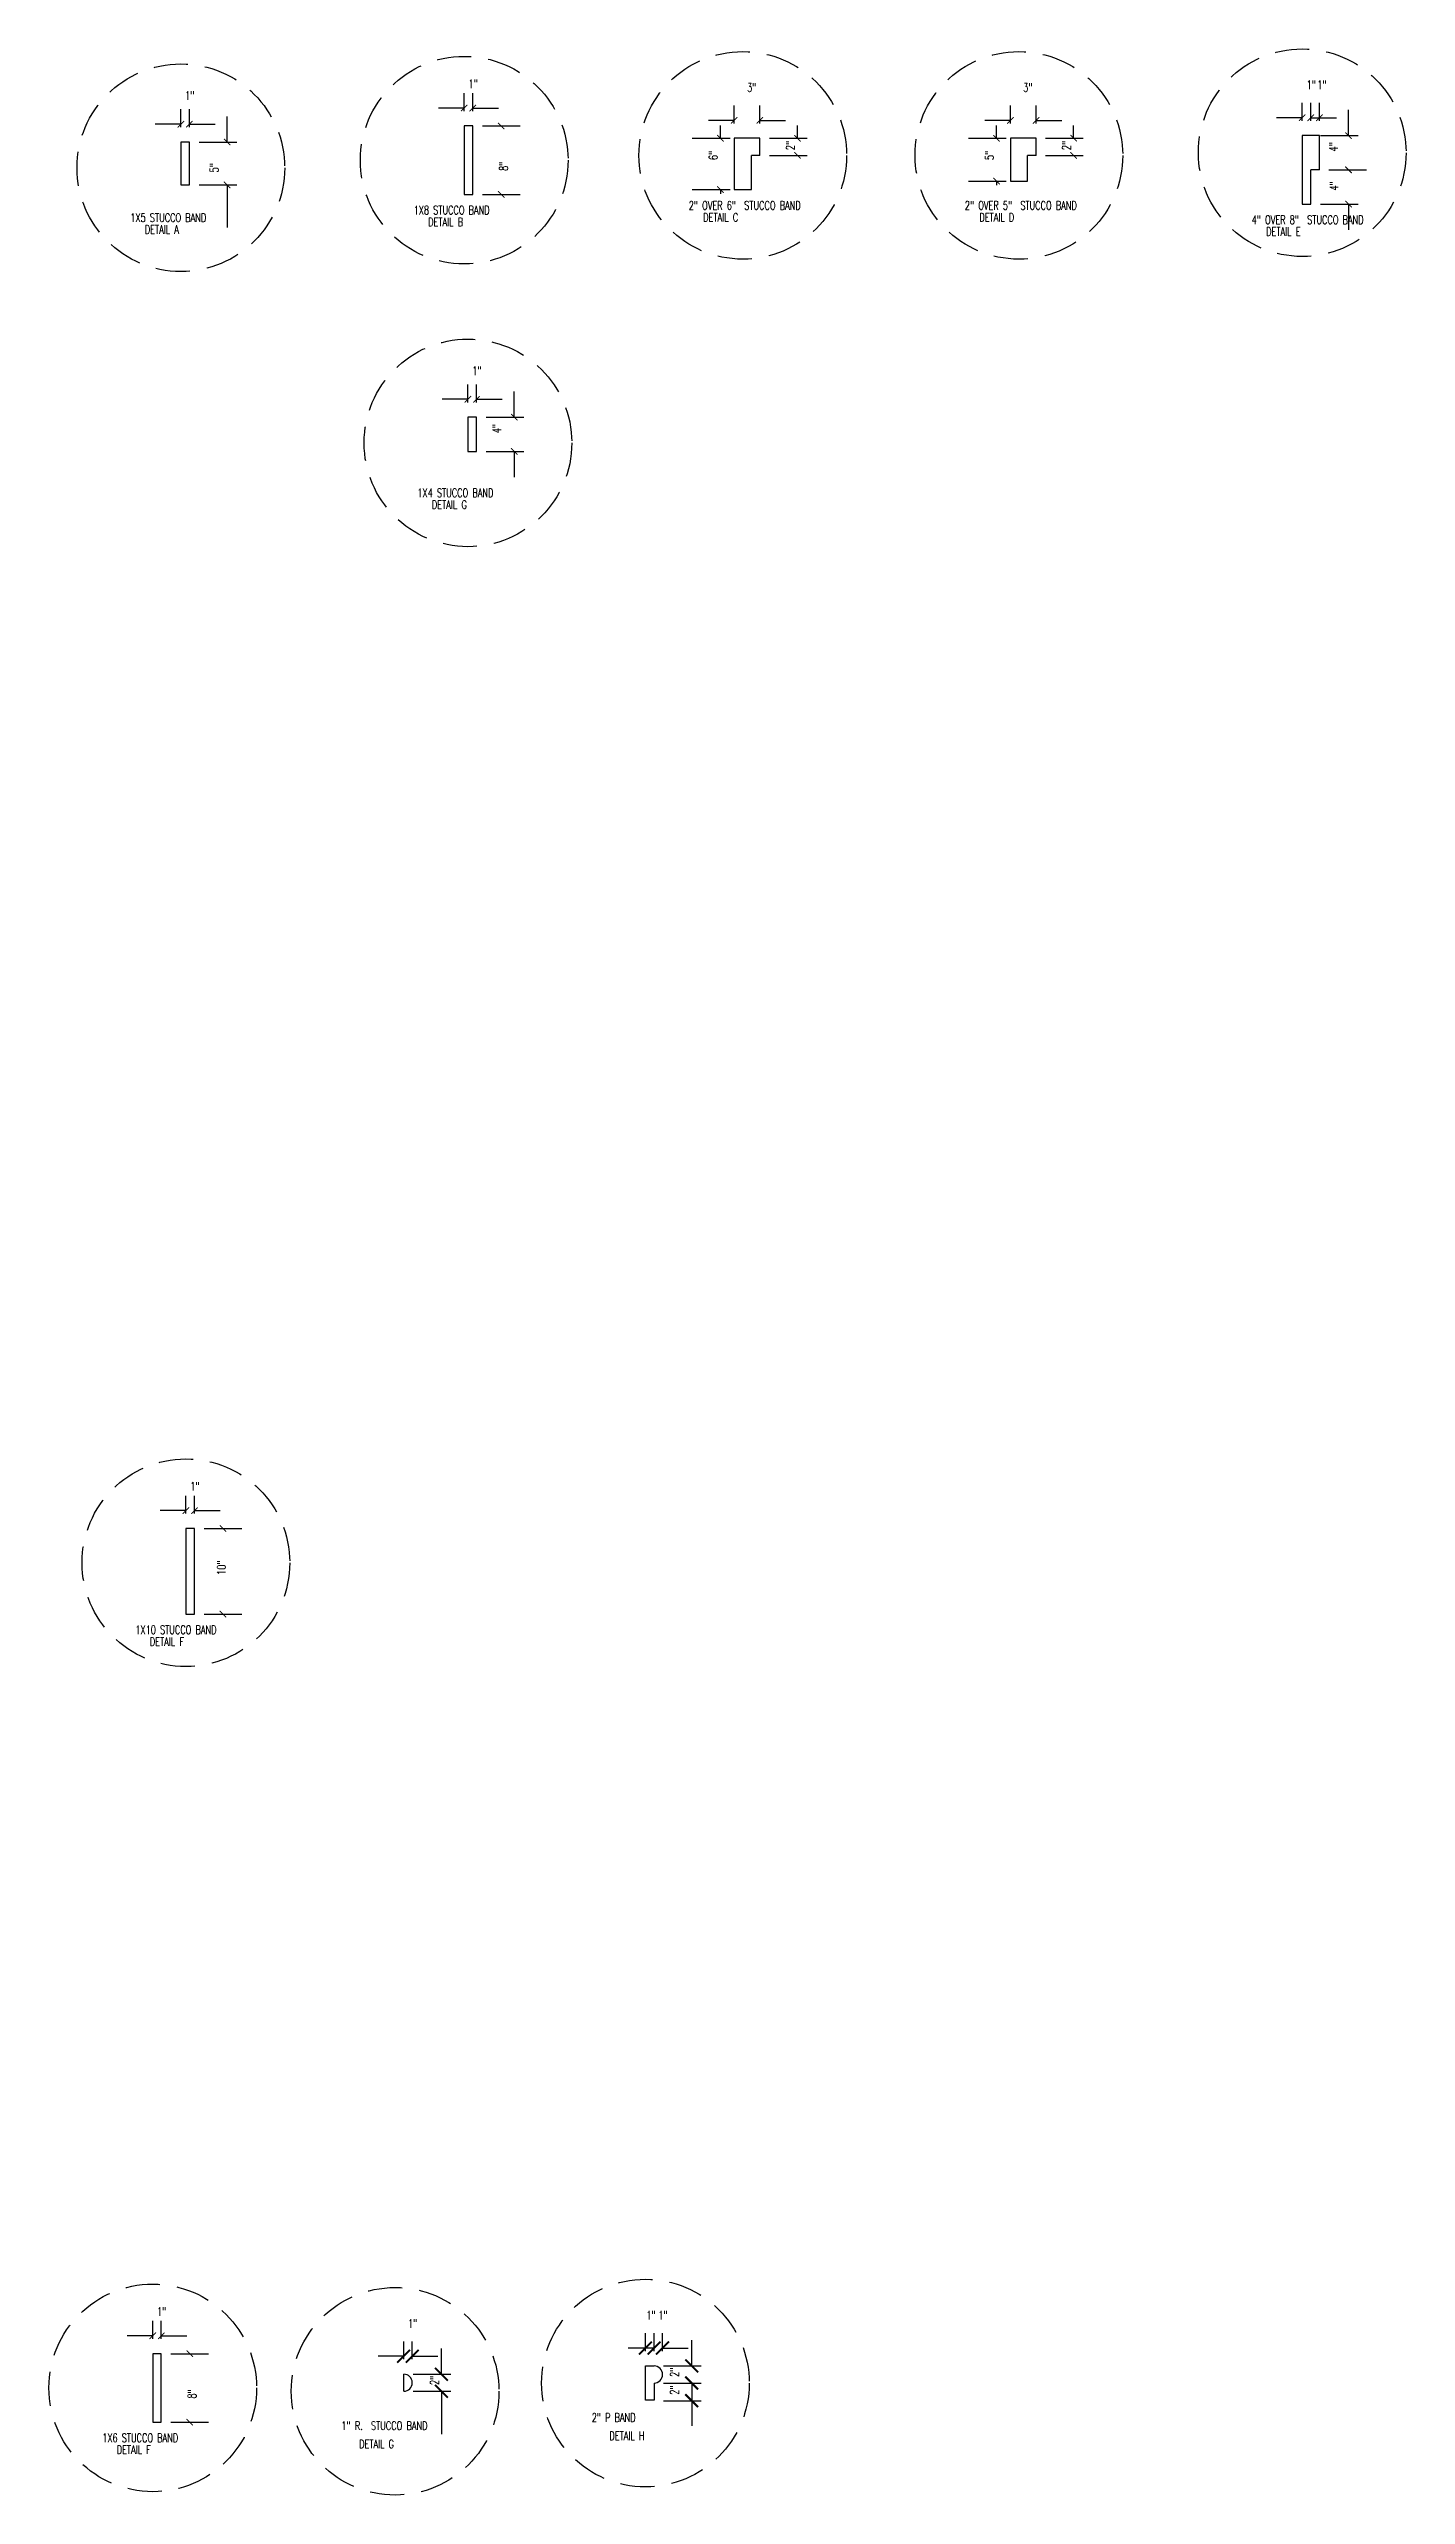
# Model space of a CAD drawing. Header units: inches. Extents: x -25328 to 8149, y -5530 to 4336.
# Drawn here: x -3271.6 to -3113.1, y -3727 to -3441.1 of the extents above; entities that cross this region are included whole.
import ezdxf

# ---------------------------------------------------------------- set-up
doc = ezdxf.new("R2010")
doc.units = ezdxf.units.IN
doc.header["$LTSCALE"] = 16
doc.header["$MEASUREMENT"] = 0
doc.linetypes.add('HIDDEN', pattern=[0.375, 0.25, -0.125])
doc.layers.get('0').update_dxf_attribs({"linetype": 'CONTINUOUS'})
doc.layers.add('DIMS', color=5, linetype='CONTINUOUS')
doc.layers.add('TEXT', color=11, linetype='CONTINUOUS')
doc.styles.add('PAYTS NOTES', font='romans.shx', dxfattribs={"width": 0.7, "height": 4.5})

msp = doc.modelspace()

# ---------------------------------------------------------------- texts
at = {"layer": 'TEXT', "char_height": 1, "width": 34.6129500146, "attachment_point": 4, "style": 'PAYTS NOTES'}
for s, insert in [('\\A1;1"', (-3222.6070011, -3445.20808247)), ('\\A1;1"', (-3124.68924925, -3445.33496761)), ('\\A1;1"', (-3123.43306435, -3445.33496761)), ('\\A1;1"', (-3255.71589702, -3446.59064084)), ('\\A1;3"', (-3190.05751989, -3445.64444441)), ('\\A1;3"', (-3157.7953775, -3445.64444441)), ('\\A1;2" OVER 6"  STUCCO BAND', (-3196.87040835, -3459.42870732)), ('\\A1;2" OVER 5"  STUCCO BAND', (-3164.60826597, -3459.42870732)), ('\\A1;1X5 STUCCO BAND', (-3262.12147473, -3460.85862213)), ('\\A1;DETAIL A', (-3260.43296094, -3462.24279642)), ('\\A1;1X8 STUCCO BAND', (-3229.01257882, -3459.97606377)), ('\\A1;DETAIL B', (-3227.32406503, -3461.36023805)), ('\\A1;DETAIL C', (-3195.18189457, -3460.8128816)), ('\\A1;DETAIL D', (-3162.91975218, -3460.8128816)), ('\\A1;4" OVER 8"  STUCCO BAND', (-3131.09482697, -3461.1029489)), ('\\A1;DETAIL E', (-3129.40631318, -3462.48712318)), ('\\A1;1"', (-3222.17074428, -3478.74635634)), ('\\A1;1X4 STUCCO BAND', (-3228.57632199, -3493.01433764)), ('\\A1;DETAIL G', (-3226.8878082, -3494.39851192)), ('\\A1;1"', (-3255.12550592, -3609.12562263)), ('\\A1;1X10 STUCCO BAND', (-3261.53108363, -3625.89360392)), ('\\A1;DETAIL F', (-3259.84256984, -3627.27777821)), ('\\A1;1"', (-3259.00035248, -3705.56137325)), ('\\A1;1"', (-3229.67980547, -3706.95658833)), ('\\A1;1"', (-3201.83457218, -3705.99751896)), ('\\A1;1"', (-3200.432762, -3705.99751896)), ('\\A1;1" R.  STUCCO BAND', (-3237.45374909, -3718.91256059)), ('\\A1;2" P BAND', (-3208.20670563, -3717.95349121)), ('\\A1;1X6 STUCCO BAND', (-3265.40593019, -3720.32935454)), ('\\A1;DETAIL F', (-3263.7174164, -3721.71352883)), ('\\A1;DETAIL G', (-3235.39686939, -3721.05411402)), ('\\A1;DETAIL H', (-3206.14982593, -3720.09504465))]:
    msp.add_mtext(s, dxfattribs=dict(at, insert=insert))
at = {"layer": 'TEXT', "char_height": 1, "width": 34.6129500146, "attachment_point": 4, "rotation": 90, "style": 'PAYTS NOTES'}
for s, insert in [('\\A1;6"', (-3194.00773637, -3454.12490911)), ('\\A1;2"', (-3185.00395393, -3452.96586687)), ('\\A1;5"', (-3161.74559399, -3454.12490911)), ('\\A1;2"', (-3152.74181154, -3452.96586687)), ('\\A1;4"', (-3121.5347311, -3453.12027362)), ('\\A1;5"', (-3252.31995379, -3455.57110554)), ('\\A1;8"', (-3218.50813752, -3455.39104899)), ('\\A1;4"', (-3121.48313646, -3457.69005653)), ('\\A1;4"', (-3219.30904368, -3486.05387851)), ('\\A1;10"', (-3251.48483, -3619.47664115)), ('\\A1;2"', (-3226.58094188, -3714.16578896)), ('\\A1;2"', (-3198.54824027, -3713.20671958)), ('\\A1;8"', (-3254.90148889, -3715.74433977)), ('\\A1;2"', (-3198.54824027, -3715.29464966))]:
    msp.add_mtext(s, dxfattribs=dict(at, insert=insert))

# ---------------------------------------------------------------- blocks, each defined once
blk = doc.blocks.new('_ArchTick')
at = {"color": 0, "linetype": 'ByBlock', "const_width": 0.15}
blk.add_lwpolyline([(-0.5, -0.5), (0.5, 0.5)], dxfattribs=at)

# ---------------------------------------------------------------- linework, layer by layer
at = {"layer": 'DIMS', "color": 5}
for p, q in [((-3223.1070011, -3448.40275361), (-3223.1070011, -3446.31132149)), ((-3222.1070011, -3448.40275361), (-3222.1070011, -3446.31132149)), ((-3191.55751989, -3449.83911555), (-3191.55751989, -3447.74768342)), ((-3188.55751989, -3449.83911555), (-3188.55751989, -3447.74768342)), ((-3159.2953775, -3449.83911555), (-3159.2953775, -3447.74768342)), ((-3156.2953775, -3449.83911555), (-3156.2953775, -3447.74768342)), ((-3125.18924925, -3449.52963875), (-3125.18924925, -3447.43820662)), ((-3124.18924925, -3449.52963875), (-3124.18924925, -3447.43820662)), ((-3123.18924925, -3449.52963875), (-3123.18924925, -3447.43820662)), ((-3256.21589702, -3449.93248402), (-3259.21589702, -3449.93248402)), ((-3256.21589702, -3450.28531198), (-3256.21589702, -3448.19387985)), ((-3255.21589702, -3450.28531198), (-3255.21589702, -3448.19387985)), ((-3255.21589702, -3449.93248402), (-3252.21589702, -3449.93248402)), ((-3250.80856556, -3452.02391614), (-3250.80856556, -3449.02391614)), ((-3223.1070011, -3448.04992565), (-3226.1070011, -3448.04992565)), ((-3222.1070011, -3448.04992565), (-3219.1070011, -3448.04992565)), ((-3220.98801781, -3450.14135778), (-3216.58068635, -3450.14135778)), ((-3191.55751989, -3449.48628759), (-3194.55751989, -3449.48628759)), ((-3193.16670451, -3451.57771971), (-3193.16670451, -3450.07771971)), ((-3188.55751989, -3449.48628759), (-3185.55751989, -3449.48628759)), ((-3184.16292206, -3451.57771971), (-3184.16292206, -3450.07771971)), ((-3159.2953775, -3449.48628759), (-3162.2953775, -3449.48628759)), ((-3160.90456212, -3451.57771971), (-3160.90456212, -3450.07771971)), ((-3156.2953775, -3449.48628759), (-3153.2953775, -3449.48628759)), ((-3151.90077968, -3451.57771971), (-3151.90077968, -3450.07771971)), ((-3125.18924925, -3449.17681079), (-3128.18924925, -3449.17681079)), ((-3124.18924925, -3449.17681079), (-3121.18924925, -3449.17681079)), ((-3119.78191779, -3451.26824291), (-3119.78191779, -3448.26824291)), ((-3254.09691373, -3452.02391614), (-3249.68958227, -3452.02391614)), ((-3196.45505267, -3451.57771971), (-3192.04772122, -3451.57771971)), ((-3187.45127023, -3451.57771971), (-3183.04393877, -3451.57771971)), ((-3164.19291029, -3451.57771971), (-3159.78557883, -3451.57771971)), ((-3155.18912784, -3451.57771971), (-3150.78179639, -3451.57771971)), ((-3123.07026596, -3451.26824291), (-3118.6629345, -3451.26824291)), ((-3187.45127023, -3453.57771971), (-3183.04393877, -3453.57771971)), ((-3155.18912784, -3453.57771971), (-3150.78179639, -3453.57771971)), ((-3122.07026596, -3455.26824291), (-3117.6629345, -3455.26824291)), ((-3254.09691373, -3457.02391614), (-3249.68958227, -3457.02391614)), ((-3250.80856556, -3457.02391614), (-3250.80856556, -3462.02391614)), ((-3220.98801781, -3458.14135778), (-3216.58068635, -3458.14135778)), ((-3196.45505267, -3457.57771971), (-3192.04772122, -3457.57771971)), ((-3193.16670451, -3457.57771971), (-3193.16670451, -3458.07771971)), ((-3164.19291029, -3456.57771971), (-3159.78557883, -3456.57771971)), ((-3160.90456212, -3456.57771971), (-3160.90456212, -3457.07771971)), ((-3123.07026596, -3459.26824291), (-3118.6629345, -3459.26824291)), ((-3119.78191779, -3459.26824291), (-3119.78191779, -3462.26824291)), ((-3222.67074428, -3482.44102748), (-3222.67074428, -3480.34959536)), ((-3221.67074428, -3482.44102748), (-3221.67074428, -3480.34959536)), ((-3217.26341282, -3484.17963165), (-3217.26341282, -3481.17963165)), ((-3222.67074428, -3482.08819952), (-3225.67074428, -3482.08819952)), ((-3221.67074428, -3482.08819952), (-3218.67074428, -3482.08819952)), ((-3220.55176099, -3484.17963165), (-3216.14442953, -3484.17963165)), ((-3220.55176099, -3488.17963165), (-3216.14442953, -3488.17963165)), ((-3217.26341282, -3488.17963165), (-3217.26341282, -3491.17963165)), ((-3255.62550592, -3612.32029377), (-3255.62550592, -3610.22886165)), ((-3254.62550592, -3612.32029377), (-3254.62550592, -3610.22886165)), ((-3255.62550592, -3611.96746581), (-3258.62550592, -3611.96746581)), ((-3254.62550592, -3611.96746581), (-3251.62550592, -3611.96746581)), ((-3253.50652263, -3614.05889794), (-3249.09919117, -3614.05889794)), ((-3253.50652263, -3624.05889794), (-3249.09919117, -3624.05889794)), ((-3259.50035248, -3708.75604439), (-3259.50035248, -3706.66461226)), ((-3258.50035248, -3708.75604439), (-3258.50035248, -3706.66461226)), ((-3259.50035248, -3708.40321643), (-3262.50035248, -3708.40321643)), ((-3258.50035248, -3708.40321643), (-3255.50035248, -3708.40321643)), ((-3257.38136919, -3710.49464855), (-3252.97403773, -3710.49464855)), ((-3230.17980547, -3711.15125947), (-3230.17980547, -3709.05982734)), ((-3229.17980547, -3711.15125947), (-3229.17980547, -3709.05982734)), ((-3225.77247401, -3712.88986363), (-3225.77247401, -3709.88986363)), ((-3200.932762, -3709.83936213), (-3203.932762, -3709.83936213)), ((-3201.932762, -3710.19219009), (-3201.932762, -3708.10075797)), ((-3200.932762, -3710.19219009), (-3200.932762, -3708.10075797)), ((-3199.932762, -3710.19219009), (-3199.932762, -3708.10075797)), ((-3199.932762, -3709.83936213), (-3196.932762, -3709.83936213)), ((-3196.52543054, -3711.93079426), (-3196.52543054, -3708.93079426)), ((-3230.17980547, -3710.79843151), (-3233.17980547, -3710.79843151)), ((-3229.17980547, -3710.79843151), (-3226.17980547, -3710.79843151)), ((-3229.06082218, -3712.88986363), (-3224.65349072, -3712.88986363)), ((-3199.81377871, -3711.93079426), (-3195.40644725, -3711.93079426)), ((-3229.06082218, -3714.88986363), (-3224.65349072, -3714.88986363)), ((-3225.77247401, -3714.88986363), (-3225.77247401, -3719.88986363)), ((-3199.81377871, -3713.93079426), (-3195.40644725, -3713.93079426)), ((-3199.81377871, -3715.99128242), (-3195.40644725, -3715.99128242)), ((-3196.52543054, -3713.93079426), (-3196.52543054, -3718.93079426)), ((-3257.38136919, -3718.49464855), (-3252.97403773, -3718.49464855))]:
    msp.add_line(p, q, dxfattribs=at)
at = {"layer": 'DIMS'}
for p, q in [((-3223.1070011, -3450.14135778), (-3223.1070011, -3458.14135778)), ((-3222.1070011, -3450.14135778), (-3223.1070011, -3450.14135778)), ((-3222.1070011, -3458.14135778), (-3222.1070011, -3450.14135778)), ((-3256.21589702, -3452.02391614), (-3256.21589702, -3457.02391614)), ((-3255.21589702, -3452.02391614), (-3256.21589702, -3452.02391614)), ((-3255.21589702, -3457.02391614), (-3255.21589702, -3452.02391614)), ((-3191.55751989, -3451.57771971), (-3191.55751989, -3457.57771971)), ((-3189.55751989, -3451.57771971), (-3191.55751989, -3451.57771971)), ((-3188.55751989, -3451.57771971), (-3189.55751989, -3451.57771971)), ((-3188.55751989, -3453.57771971), (-3188.55751989, -3451.57771971)), ((-3159.2953775, -3451.57771971), (-3159.2953775, -3456.57771971)), ((-3157.2953775, -3451.57771971), (-3159.2953775, -3451.57771971)), ((-3156.2953775, -3451.57771971), (-3157.2953775, -3451.57771971)), ((-3156.2953775, -3453.57771971), (-3156.2953775, -3451.57771971)), ((-3125.18924925, -3451.26824291), (-3125.18924925, -3459.26824291)), ((-3123.18924925, -3451.26824291), (-3125.18924925, -3451.26824291)), ((-3123.18924925, -3455.26824291), (-3123.18924925, -3451.26824291)), ((-3189.55751989, -3457.57771971), (-3189.55751989, -3453.57771971)), ((-3188.55751989, -3453.57771971), (-3189.55751989, -3453.57771971)), ((-3157.2953775, -3456.57771971), (-3157.2953775, -3453.57771971)), ((-3156.2953775, -3453.57771971), (-3157.2953775, -3453.57771971)), ((-3124.18924925, -3459.26824291), (-3124.18924925, -3455.26824291)), ((-3123.18924925, -3455.26824291), (-3124.18924925, -3455.26824291)), ((-3256.21589702, -3457.02391614), (-3255.21589702, -3457.02391614)), ((-3223.1070011, -3458.14135778), (-3222.1070011, -3458.14135778)), ((-3191.55751989, -3457.57771971), (-3189.55751989, -3457.57771971)), ((-3159.2953775, -3456.57771971), (-3157.2953775, -3456.57771971)), ((-3125.18924925, -3459.26824291), (-3124.18924925, -3459.26824291)), ((-3222.67074428, -3484.17963165), (-3222.67074428, -3488.17963165)), ((-3221.67074428, -3484.17963165), (-3222.67074428, -3484.17963165)), ((-3221.67074428, -3488.17963165), (-3221.67074428, -3484.17963165)), ((-3222.67074428, -3488.17963165), (-3221.67074428, -3488.17963165)), ((-3255.62550592, -3614.05889794), (-3255.62550592, -3624.05889794)), ((-3254.62550592, -3614.05889794), (-3255.62550592, -3614.05889794)), ((-3254.62550592, -3624.05889794), (-3254.62550592, -3614.05889794)), ((-3255.62550592, -3624.05889794), (-3254.62550592, -3624.05889794)), ((-3259.50035248, -3710.49464855), (-3259.50035248, -3718.49464855)), ((-3258.50035248, -3710.49464855), (-3259.50035248, -3710.49464855)), ((-3258.50035248, -3718.49464855), (-3258.50035248, -3710.49464855)), ((-3230.17980547, -3714.88986363), (-3230.17980547, -3712.88986363)), ((-3201.932762, -3715.93079426), (-3201.932762, -3711.93079426)), ((-3201.932762, -3711.93079426), (-3200.932762, -3711.93079426)), ((-3200.932762, -3715.93079426), (-3201.932762, -3715.93079426)), ((-3200.932762, -3713.93079426), (-3200.932762, -3715.93079426)), ((-3259.50035248, -3718.49464855), (-3258.50035248, -3718.49464855))]:
    msp.add_line(p, q, dxfattribs=at)
at = {"layer": 'DIMS', "color": 8, "linetype": 'HIDDEN'}
for centre in [(-3223.1070011, -3454.14135778), (-3190.55751989, -3453.57771971), (-3158.2953775, -3453.57771971), (-3125.18924925, -3453.26824291), (-3256.21589702, -3455.02391614), (-3222.67074428, -3487.17963165), (-3255.62550592, -3618.05889794), (-3201.932762, -3713.93079426), (-3259.50035248, -3714.49464855), (-3231.17980547, -3714.88986363)]:
    msp.add_circle(centre, 12.1315036, dxfattribs=at)
at = {"layer": 'DIMS'}
for centre in [(-3230.17980547, -3713.88986363), (-3200.932762, -3712.93079426)]:
    msp.add_arc(centre, 1, 270, 90, dxfattribs=at)

# ---------------------------------------------------------------- block references
at = {"layer": 'DIMS', "color": 5}
for p, xscale, yscale, zscale in [((-3223.1070011, -3448.04992565), 0.75, 0.75, 0.75), ((-3256.21589702, -3449.93248402), 0.75, 0.75, 0.75), ((-3191.55751989, -3449.48628759), 0.75, 0.75, 0.75), ((-3159.2953775, -3449.48628759), 0.75, 0.75, 0.75), ((-3125.18924925, -3449.17681079), 0.75, 0.75, 0.75), ((-3222.67074428, -3482.08819952), 0.75, 0.75, 0.75), ((-3255.62550592, -3611.96746581), 0.75, 0.75, 0.75), ((-3259.50035248, -3708.40321643), 0.75, 0.75, 0.75), ((-3230.17980547, -3710.79843151), 1.5, 1.5, 1.5), ((-3201.932762, -3709.83936213), 1.5, 1.5, 1.5), ((-3200.932762, -3709.83936213), 1.5, 1.5, 1.5)]:
    msp.add_blockref('_ArchTick', p, dxfattribs=dict(at, xscale=xscale, yscale=yscale, zscale=zscale))
for p, xscale, yscale, zscale, rotation in [((-3222.1070011, -3448.04992565), 0.75, 0.75, 0.75, 180), ((-3255.21589702, -3449.93248402), 0.75, 0.75, 0.75, 180), ((-3218.78435208, -3450.14135778), 0.75, 0.75, 0.75, 270), ((-3188.55751989, -3449.48628759), 0.75, 0.75, 0.75, 180), ((-3156.2953775, -3449.48628759), 0.75, 0.75, 0.75, 180), ((-3124.18924925, -3449.17681079), 0.75, 0.75, 0.75, 180), ((-3123.18924925, -3449.17681079), 0.75, 0.75, 0.75, 180), ((-3250.80856556, -3452.02391614), 0.75, 0.75, 0.75, 270), ((-3193.16670451, -3451.57771971), 0.75, 0.75, 0.75, 270), ((-3184.16292206, -3451.57771971), 0.75, 0.75, 0.75, 270), ((-3184.16292206, -3453.57771971), 0.75, 0.75, 0.75, 90), ((-3160.90456212, -3451.57771971), 0.75, 0.75, 0.75, 270), ((-3151.90077968, -3451.57771971), 0.75, 0.75, 0.75, 270), ((-3151.90077968, -3453.57771971), 0.75, 0.75, 0.75, 90), ((-3119.78191779, -3451.26824291), 0.75, 0.75, 0.75, 270), ((-3160.90456212, -3456.57771971), 0.75, 0.75, 0.75, 90), ((-3119.78191779, -3455.26824291), 0.75, 0.75, 0.75, 90), ((-3250.80856556, -3457.02391614), 0.75, 0.75, 0.75, 90), ((-3218.78435208, -3458.14135778), 0.75, 0.75, 0.75, 270), ((-3193.16670451, -3457.57771971), 0.75, 0.75, 0.75, 90), ((-3119.78191779, -3459.26824291), 0.75, 0.75, 0.75, 90), ((-3221.67074428, -3482.08819952), 0.75, 0.75, 0.75, 180), ((-3217.26341282, -3484.17963165), 0.75, 0.75, 0.75, 270), ((-3217.26341282, -3488.17963165), 0.75, 0.75, 0.75, 90), ((-3254.62550592, -3611.96746581), 0.75, 0.75, 0.75, 180), ((-3251.3028569, -3614.05889794), 0.75, 0.75, 0.75, 270), ((-3251.3028569, -3624.05889794), 0.75, 0.75, 0.75, 270), ((-3258.50035248, -3708.40321643), 0.75, 0.75, 0.75, 180), ((-3255.17770346, -3710.49464855), 0.75, 0.75, 0.75, 270), ((-3229.17980547, -3710.79843151), 1.5, 1.5, 1.5, 180), ((-3199.932762, -3709.83936213), 1.5, 1.5, 1.5, 180), ((-3225.77247401, -3712.88986363), 1.5, 1.5, 1.5, 270), ((-3196.52543054, -3711.93079426), 1.5, 1.5, 1.5, 270), ((-3196.52543054, -3713.93079426), 1.5, 1.5, 1.5, 90), ((-3225.77247401, -3714.88986363), 1.5, 1.5, 1.5, 90), ((-3196.52543054, -3715.99128242), 1.5, 1.5, 1.5, 90), ((-3255.17770346, -3718.49464855), 0.75, 0.75, 0.75, 270)]:
    msp.add_blockref('_ArchTick', p, dxfattribs=dict(at, xscale=xscale, yscale=yscale, zscale=zscale, rotation=rotation))

msp.set_redraw_order([(e.dxf.handle, doc.entitydb.next_handle()) for e in msp.query("TEXT MTEXT ATTDEF DIMENSION ARC_DIMENSION")])  # texts and dimensions are drawn at this point

doc.saveas('drawing.dxf')
